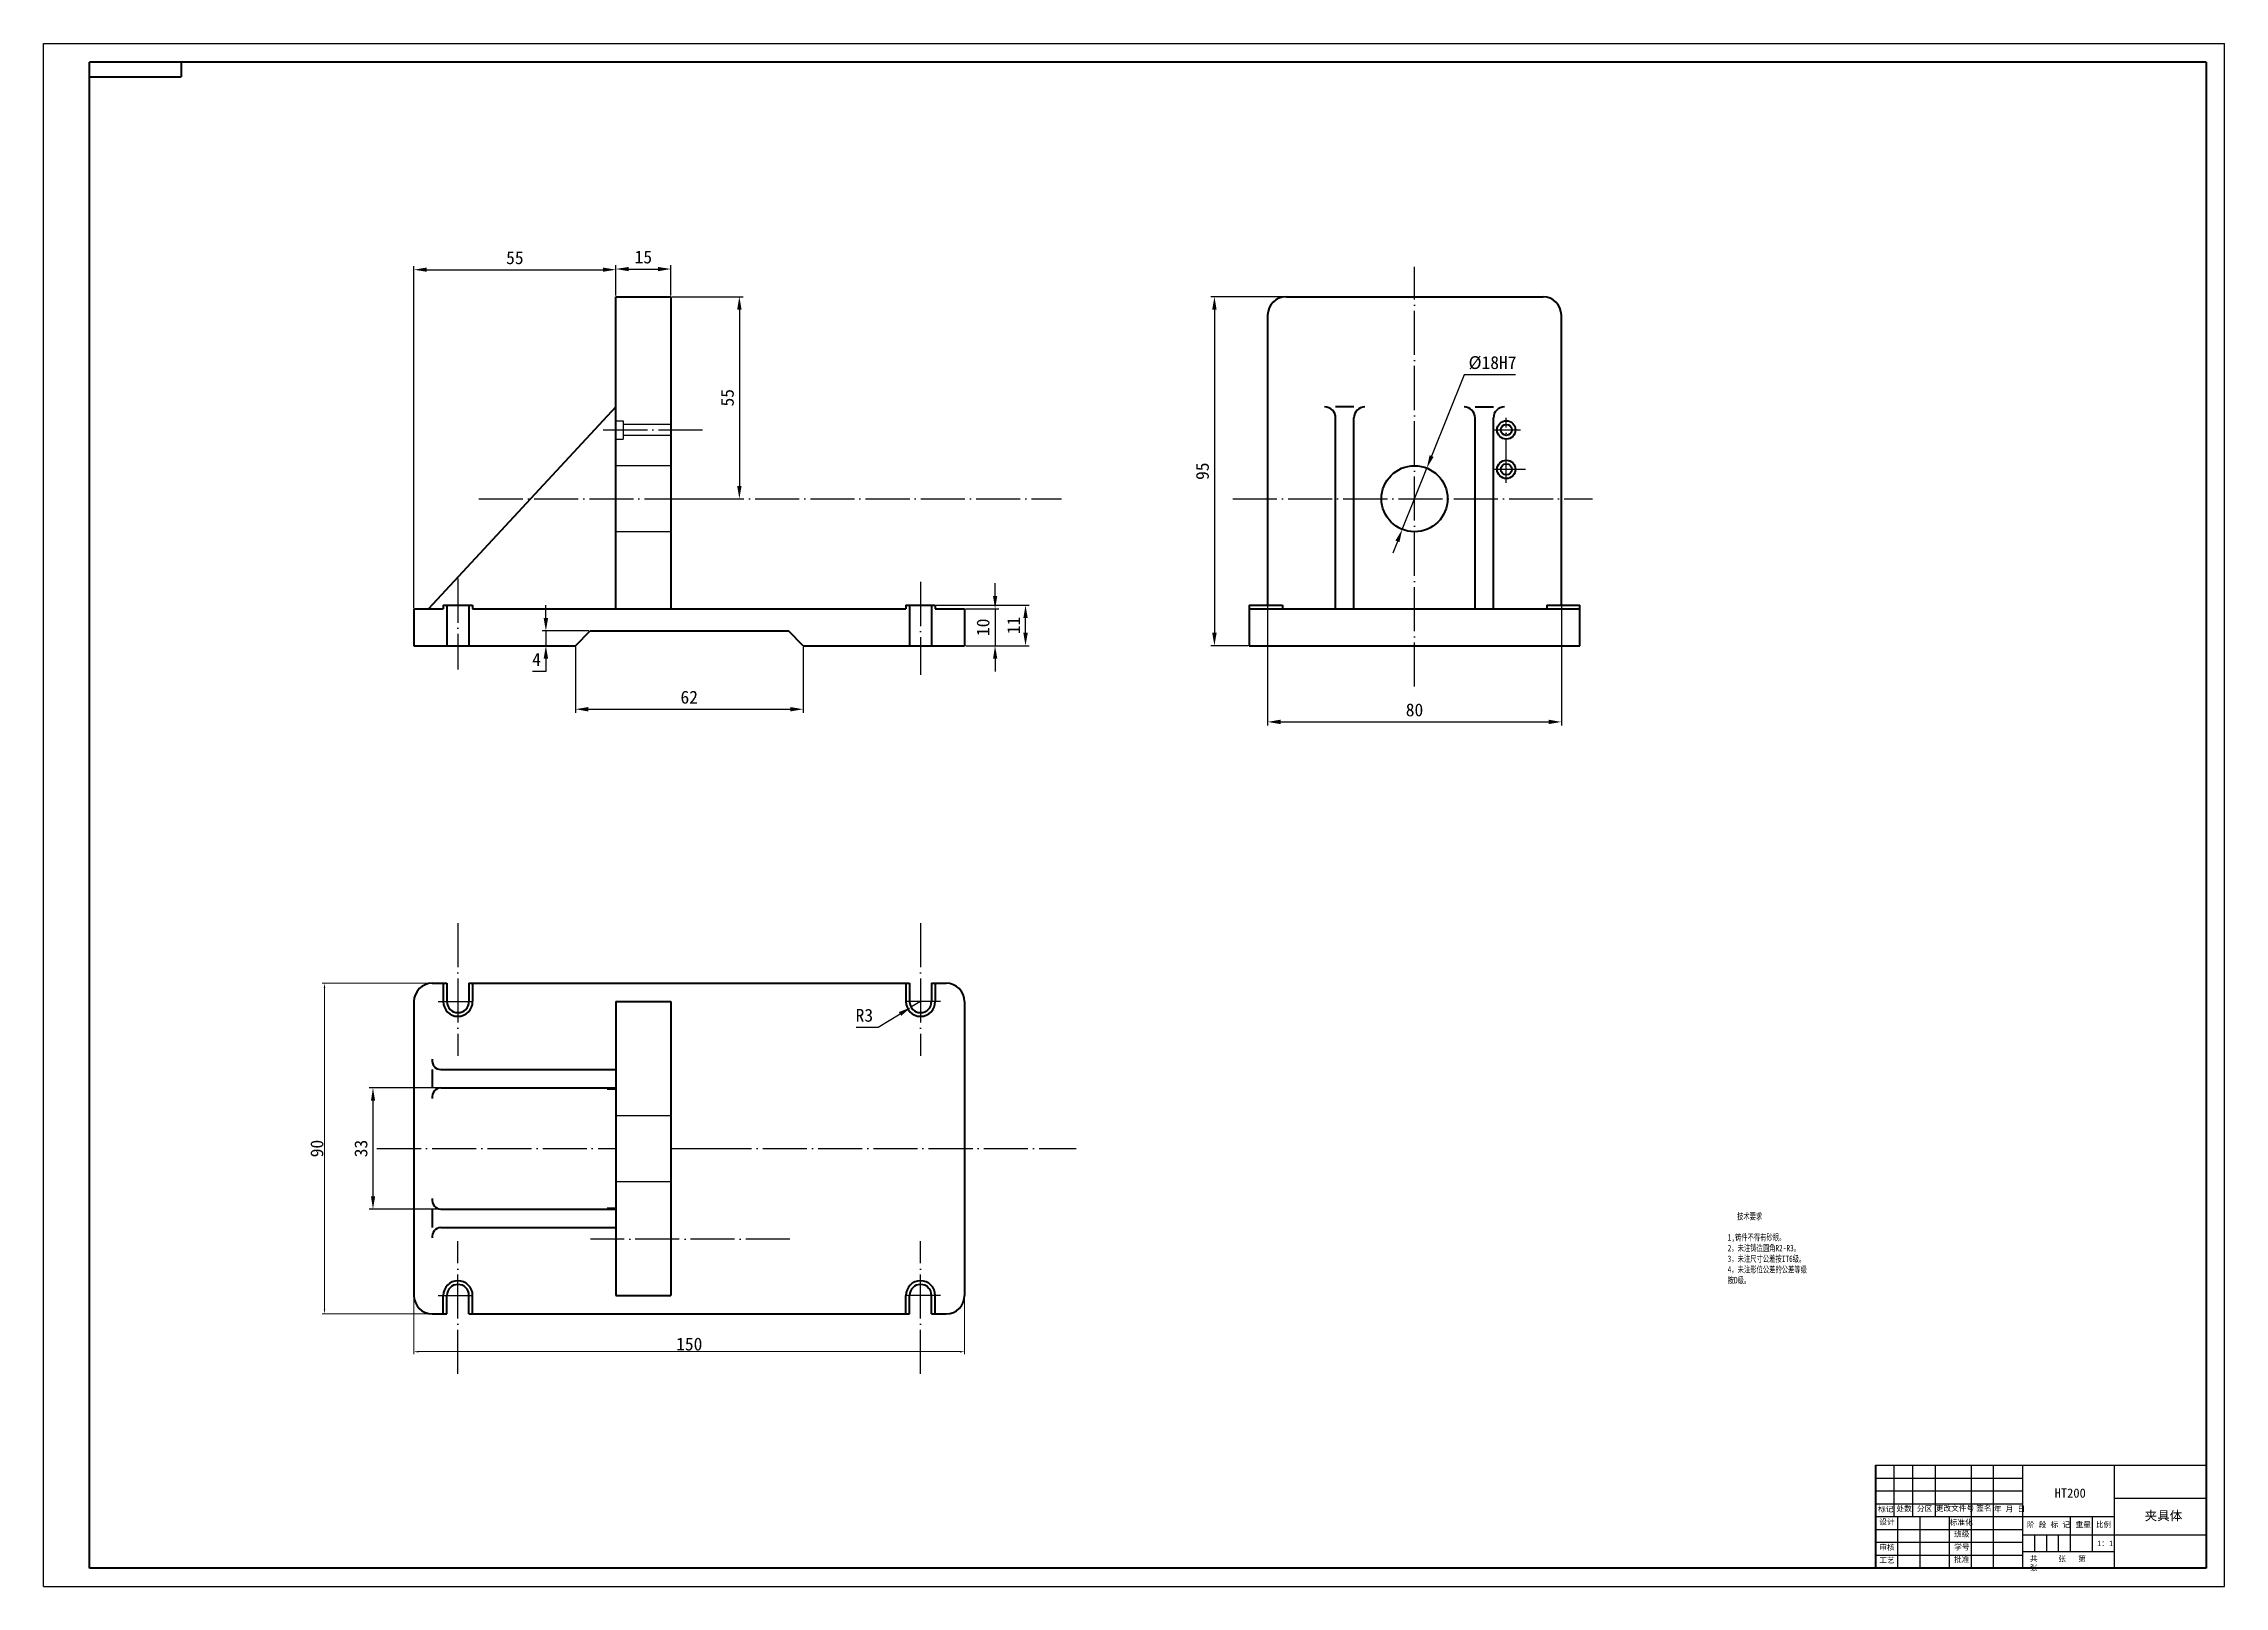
# Model space of a CAD drawing. Header units: millimetres. Extents: x 4816 to 6602, y 3782 to 4622.
# Drawn here: x 5414 to 6602, y 3782 to 4622 of the extents above; entities that cross this region are included whole.
import ezdxf

# ---------------------------------------------------------------- set-up
doc = ezdxf.new("R2010")
doc.units = ezdxf.units.MM
doc.header["$PDSIZE"] = -5
doc.linetypes.add('ACAD_ISO04W100', pattern=[30, 24, -3, 0, -3])
doc.linetypes.add('DASHED2', pattern=[0.375, 0.25, -0.125])
doc.layers.get('0').update_dxf_attribs({"lineweight": 9})
doc.layers.get('Defpoints').update_dxf_attribs({"lineweight": 60})
doc.layers.add('CAXA5', color=4, linetype='Continuous', lineweight=25, true_color=0x00ffff)
doc.layers.add('点划线', color=1, linetype='ACAD_ISO04W100', lineweight=25, true_color=0xff0000)
for name, color, linetype in [('不可见边线、轮廓线', 2, 'DASHED2'), ('图层', 3, 'Continuous'), ('文字', 6, 'Continuous'), ('细实线', 7, 'Continuous')]:
    doc.layers.add(name, color=color, linetype=linetype)
doc.layers.add('粗实线', color=7, linetype='Continuous', lineweight=40)
doc.styles.get("Standard").update_dxf_attribs({"font": '', "height": 7})
doc.styles.get('Standard').set_extended_font_data('SimSun')
doc.dimstyles.new('ISO-25', dxfattribs={"dimtxt": 3.5, "dimasz": 2.5, "dimexe": 1.25, "dimexo": 0.625, "dimtad": 1, "dimtoh": 1, "dimdec": 0, "dimdsep": 46, "dimtxsty": 'Standard', "dimcen": 0, "dimdle": 5, "dimadec": 0, "dimazin": 2, "dimtfac": 1, "dimtdec": 0, "dimtmove": 0, "dimatfit": 3, "dimfxl": 1, "dimlwd": -1, "dimlwe": -1, "dimarcsym": 0})
doc.dimstyles.new('ISO-25A', dxfattribs={"dimtxt": 7, "dimasz": 7, "dimexe": 2, "dimexo": 0.625, "dimgap": 3, "dimtad": 1, "dimtoh": 1, "dimdec": 0, "dimdsep": 46, "dimtxsty": 'Standard', "dimcen": 2.5, "dimdle": 7, "dimadec": 0, "dimazin": 2, "dimtfac": 1, "dimtdec": 0, "dimtmove": 0, "dimatfit": 3, "dimfxl": 1, "dimtolj": 1, "dimlwd": -1, "dimlwe": -1, "dimarcsym": 0})

msp = doc.modelspace()

# ---------------------------------------------------------------- texts
at = {"attachment_point": 1}
for s, insert, char_height, width in [('{\\fFangSong|b0|i0|c134|p49;\\W0.7;技术要求}', (6336.9, 3985.3), 3.5, 29.676), ('{\\fFangSong_GB2312|b0|i0|c134|p49;\\W0.7;1,铸件不得有砂眼。\\P2，未注铸造圆角R2-R3。\\P3，未注尺寸公差按IT6级。\\P4，未注形位公差的公差等级按D级。}', (6331.8, 3973.9), 3.5, 45.141), ('HT200', (6509.9, 3835.4), 5, 24.127)]:
    msp.add_mtext(s, dxfattribs=dict(at, insert=insert, char_height=char_height, width=width))
at = {"layer": '图层', "char_height": 3, "attachment_point": 1}
for s, insert, width in [('{\\fFangSong_GB2312|b0|i0|c134|p49;标记}', (6413.7, 3825.7), 32.335), ('{\\fFangSong_GB2312|b0|i0|c134|p49;处数}', (6423.7, 3825.9), 32.335), ('{\\fFangSong_GB2312|b0|i0|c134|p49;分区}', (6434.9, 3825.9), 32.335), ('{\\fFangSong_GB2312|b0|i0|c134|p49;更改文件号}', (6445.1, 3826.1), 32.335), ('{\\fFangSong_GB2312|b0|i0|c134|p49;签名}', (6467.2, 3826.2), 32.335), ('{\\fFangSong_GB2312|b0|i0|c134|p49;年 月 日}', (6476.8, 3825.8), 32.335), ('{\\fFangSong_GB2312|b0|i0|c134|p49;设计}', (6414.4, 3818.7), 32.335), ('{\\fFangSong_GB2312|b0|i0|c134|p49;标准化}', (6452.7, 3818.5), 32.335), ('{\\fFangSong_GB2312|b0|i0|c134|p49;阶 段 标 记}', (6494.8, 3817.2), 32.335), ('{\\fFangSong_GB2312|b0|i0|c134|p49;重量}', (6521.3, 3817.3), 32.335), ('{\\fFangSong_GB2312|b0|i0|c134|p49;比例}', (6532.4, 3817.3), 32.335), ('{\\fFangSong_GB2312|b0|i0|c134|p49;审核}', (6414.4, 3804.9), 32.335), ('{\\fFangSong_GB2312|b0|i0|c134|p49;班级}', (6455.1, 3812.1), 32.335), ('{\\fFangSong_GB2312|b0|i0|c134|p49;学号}', (6455.2, 3805), 32.335), ('{\\fFangSong_GB2312|b0|i0|c134|p49;1：1}', (6533.1, 3807), 32.335), ('{\\fFangSong_GB2312|b0|i0|c134|p49;工艺}', (6414.4, 3797.9), 32.335), ('{\\fFangSong_GB2312|b0|i0|c134|p49;批准}', (6455.1, 3798.2), 32.335), ('{\\fFangSong_GB2312|b0|i0|c134|p49;共     张   第     张}', (6496.4, 3798.7), 42.997)]:
    msp.add_mtext(s, dxfattribs=dict(at, insert=insert, width=width))
at = {"layer": '文字', "insert": (6569.2, 3820.3), "char_height": 5, "width": 85, "attachment_point": 5}
msp.add_mtext('{\\fSimSun|b0|i0|c134|p54;\\C7;夹具体}', dxfattribs=at)

# ---------------------------------------------------------------- blocks, each defined once
blk = doc.blocks.new('*D107')
at = {"color": 0, "transparency": 16777216}
for p, q in [((5616.1, 3939.9), (5616.1, 3908.6)), ((5916.1, 3939.9), (5916.1, 3908.6)), ((5618.6, 3909.9), (5913.6, 3909.9))]:
    blk.add_line(p, q, dxfattribs=at)
for points in [[(5618.6, 3910.3), (5618.6, 3909.4), (5616.1, 3909.9)], [(5913.6, 3910.3), (5913.6, 3909.4), (5916.1, 3909.9)]]:
    blk.add_solid(points, dxfattribs=at)
at = {"layer": 'Defpoints', "color": 0, "transparency": 16777216}
for p in [(5616.1, 3940.5), (5916.1, 3940.5), (5916.1, 3909.9)]:
    blk.add_point(p, dxfattribs=at)
at = {"color": 0, "transparency": 16777216, "insert": (5766.1, 3914), "char_height": 7, "attachment_point": 5}
blk.add_mtext('150', dxfattribs=at)
blk = doc.blocks.new('*D108')
at = {"color": 0, "transparency": 16777216}
for p, q in [((5625.4, 4110.5), (5566.1, 4110.5)), ((5567.4, 4108), (5567.4, 3933)), ((5625.4, 3930.5), (5566.1, 3930.5))]:
    blk.add_line(p, q, dxfattribs=at)
for points in [[(5567, 4108), (5567.8, 4108), (5567.4, 4110.5)], [(5567, 3933), (5567.8, 3933), (5567.4, 3930.5)]]:
    blk.add_solid(points, dxfattribs=at)
at = {"layer": 'Defpoints', "color": 0, "transparency": 16777216}
for p in [(5626.1, 4110.5), (5567.4, 3930.5), (5626.1, 3930.5)]:
    blk.add_point(p, dxfattribs=at)
at = {"color": 0, "transparency": 16777216, "insert": (5563.3, 4020.5), "char_height": 7, "attachment_point": 5, "rotation": 90}
blk.add_mtext('90', dxfattribs=at)
blk = doc.blocks.new('*D109')
at = {"layer": 'CAXA5', "color": 0, "transparency": 16777216}
for p, q in [((6090.6, 4484.3), (6050.2, 4484.3)), ((6052.2, 4477.3), (6052.2, 4301.3)), ((6070.6, 4294.3), (6050.2, 4294.3))]:
    blk.add_line(p, q, dxfattribs=at)
for points in [[(6051, 4477.3), (6053.4, 4477.3), (6052.2, 4484.3)], [(6051, 4301.3), (6053.4, 4301.3), (6052.2, 4294.3)]]:
    blk.add_solid(points, dxfattribs=at)
at = {"layer": 'Defpoints', "color": 0, "transparency": 16777216}
for p in [(6091.2, 4484.3), (6052.2, 4294.3), (6071.2, 4294.3)]:
    blk.add_point(p, dxfattribs=at)
at = {"layer": 'CAXA5', "color": 0, "transparency": 16777216, "insert": (6045.7, 4389.3), "char_height": 7, "attachment_point": 5, "rotation": 90}
blk.add_mtext('\\A1;95', dxfattribs=at)
blk = doc.blocks.new('*D110')
at = {"layer": 'CAXA5', "color": 0, "transparency": 16777216}
for p, q in [((5704.1, 4293.7), (5704.1, 4257.7)), ((5828.1, 4293.7), (5828.1, 4257.7)), ((5711.1, 4259.7), (5821.1, 4259.7))]:
    blk.add_line(p, q, dxfattribs=at)
for points in [[(5711.1, 4260.9), (5711.1, 4258.5), (5704.1, 4259.7)], [(5821.1, 4260.9), (5821.1, 4258.5), (5828.1, 4259.7)]]:
    blk.add_solid(points, dxfattribs=at)
at = {"layer": 'Defpoints', "color": 0, "transparency": 16777216}
for p in [(5704.1, 4294.3), (5828.1, 4294.3), (5828.1, 4259.7)]:
    blk.add_point(p, dxfattribs=at)
at = {"layer": 'CAXA5', "color": 0, "transparency": 16777216, "insert": (5766.1, 4266.2), "char_height": 7, "attachment_point": 5}
blk.add_mtext('\\A1;62', dxfattribs=at)
blk = doc.blocks.new('*D111')
at = {"layer": 'CAXA5', "color": 0, "transparency": 16777216}
for p, q in [((5932.7, 4321.3), (5932.7, 4328.3)), ((5916.7, 4314.3), (5934.7, 4314.3)), ((5932.7, 4314.3), (5932.7, 4294.3)), ((5916.7, 4294.3), (5934.7, 4294.3)), ((5932.7, 4287.3), (5932.7, 4280.3))]:
    blk.add_line(p, q, dxfattribs=at)
for points in [[(5931.6, 4321.3), (5933.9, 4321.3), (5932.7, 4314.3)], [(5931.6, 4287.3), (5933.9, 4287.3), (5932.7, 4294.3)]]:
    blk.add_solid(points, dxfattribs=at)
at = {"layer": 'Defpoints', "color": 0, "transparency": 16777216}
for p in [(5916.1, 4314.3), (5916.1, 4294.3), (5932.7, 4294.3)]:
    blk.add_point(p, dxfattribs=at)
at = {"layer": 'CAXA5', "color": 0, "transparency": 16777216, "insert": (5926.2, 4304.3), "char_height": 7, "attachment_point": 5, "rotation": 90}
blk.add_mtext('\\A1;10', dxfattribs=at)
blk = doc.blocks.new('*D112')
at = {"layer": 'CAXA5', "color": 0, "transparency": 16777216}
for p, q in [((5900.7, 4316.3), (5951.3, 4316.3)), ((5949.3, 4301.3), (5949.3, 4309.3)), ((5917.3, 4294.3), (5951.3, 4294.3))]:
    blk.add_line(p, q, dxfattribs=at)
for points in [[(5948.1, 4309.3), (5950.5, 4309.3), (5949.3, 4316.3)], [(5948.1, 4301.3), (5950.5, 4301.3), (5949.3, 4294.3)]]:
    blk.add_solid(points, dxfattribs=at)
at = {"layer": 'Defpoints', "color": 0, "transparency": 16777216}
for p in [(5900.1, 4316.3), (5949.3, 4316.3), (5916.7, 4294.3)]:
    blk.add_point(p, dxfattribs=at)
at = {"layer": 'CAXA5', "color": 0, "transparency": 16777216, "insert": (5942.8, 4305.3), "char_height": 7, "attachment_point": 5, "rotation": 90}
blk.add_mtext('\\A1;11', dxfattribs=at)
blk = doc.blocks.new('*D113')
at = {"layer": 'CAXA5', "color": 0, "transparency": 16777216}
for p, q in [((5726.1, 4484.9), (5726.1, 4501.4)), ((5733.1, 4499.4), (5749.1, 4499.4)), ((5756.1, 4484.9), (5756.1, 4501.4))]:
    blk.add_line(p, q, dxfattribs=at)
for points in [[(5733.1, 4500.5), (5733.1, 4498.2), (5726.1, 4499.4)], [(5749.1, 4500.5), (5749.1, 4498.2), (5756.1, 4499.4)]]:
    blk.add_solid(points, dxfattribs=at)
at = {"layer": 'Defpoints', "color": 0, "transparency": 16777216}
for p in [(5756.1, 4499.4), (5726.1, 4484.3), (5756.1, 4484.3)]:
    blk.add_point(p, dxfattribs=at)
at = {"layer": 'CAXA5', "color": 0, "transparency": 16777216, "insert": (5741.1, 4505.9), "char_height": 7, "attachment_point": 5}
blk.add_mtext('\\A1;15', dxfattribs=at)
blk = doc.blocks.new('*D114')
at = {"layer": 'CAXA5', "color": 0, "transparency": 16777216}
for p, q in [((5616.1, 4314.9), (5616.1, 4501)), ((5623.1, 4499), (5719.1, 4499)), ((5726.1, 4485.6), (5726.1, 4501))]:
    blk.add_line(p, q, dxfattribs=at)
for points in [[(5623.1, 4500.2), (5623.1, 4497.9), (5616.1, 4499)], [(5719.1, 4500.2), (5719.1, 4497.9), (5726.1, 4499)]]:
    blk.add_solid(points, dxfattribs=at)
at = {"layer": 'Defpoints', "color": 0, "transparency": 16777216}
for p in [(5726.1, 4499), (5726.1, 4484.9), (5616.1, 4314.3)]:
    blk.add_point(p, dxfattribs=at)
at = {"layer": 'CAXA5', "color": 0, "transparency": 16777216, "insert": (5671.1, 4505.5), "char_height": 7, "attachment_point": 5}
blk.add_mtext('\\A1;55', dxfattribs=at)
blk = doc.blocks.new('*D115')
at = {"layer": 'CAXA5', "color": 0, "transparency": 16777216}
for p, q in [((6188.2, 4441.8), (6170.5, 4397.5)), ((6216.2, 4441.8), (6188.2, 4441.8)), ((6154.5, 4357.6), (6167.9, 4391)), ((6151.9, 4351.1), (6149.3, 4344.6))]:
    blk.add_line(p, q, dxfattribs=at)
for points in [[(6169.4, 4398), (6171.6, 4397.1), (6167.9, 4391)], [(6150.8, 4351.5), (6153, 4350.7), (6154.5, 4357.6)]]:
    blk.add_solid(points, dxfattribs=at)
at = {"layer": 'Defpoints', "color": 0, "transparency": 16777216}
for p in [(6167.9, 4391), (6154.5, 4357.6)]:
    blk.add_point(p, dxfattribs=at)
at = {"layer": 'CAXA5', "color": 0, "transparency": 16777216, "insert": (6203.7, 4448.3), "char_height": 7, "attachment_point": 5}
blk.add_mtext('\\A1;%%C18H7', dxfattribs=at)
blk = doc.blocks.new('*D116')
at = {"layer": 'CAXA5', "color": 0, "transparency": 16777216}
for p, q in [((5688, 4309.3), (5688, 4316.3)), ((5711.4, 4302.3), (5686, 4302.3)), ((5688, 4302.3), (5688, 4294.3)), ((5703.4, 4294.3), (5686, 4294.3)), ((5688, 4280.3), (5680.7, 4280.3)), ((5688, 4287.3), (5688, 4280.3))]:
    blk.add_line(p, q, dxfattribs=at)
for points in [[(5686.8, 4309.3), (5689.2, 4309.3), (5688, 4302.3)], [(5686.8, 4287.3), (5689.2, 4287.3), (5688, 4294.3)]]:
    blk.add_solid(points, dxfattribs=at)
at = {"layer": 'Defpoints', "color": 0, "transparency": 16777216}
for p in [(5712.1, 4302.3), (5688, 4294.3), (5704.1, 4294.3)]:
    blk.add_point(p, dxfattribs=at)
at = {"layer": 'CAXA5', "color": 0, "transparency": 16777216, "insert": (5682.9, 4286.8), "char_height": 7, "attachment_point": 5}
blk.add_mtext('\\A1;4', dxfattribs=at)
blk = doc.blocks.new('*D117')
at = {"layer": 'CAXA5', "color": 0, "transparency": 16777216}
for p, q in [((5756.7, 4484.3), (5795.4, 4484.3)), ((5793.4, 4477.3), (5793.4, 4381.3)), ((5756.7, 4374.3), (5795.4, 4374.3))]:
    blk.add_line(p, q, dxfattribs=at)
for points in [[(5792.2, 4477.3), (5794.6, 4477.3), (5793.4, 4484.3)], [(5792.2, 4381.3), (5794.6, 4381.3), (5793.4, 4374.3)]]:
    blk.add_solid(points, dxfattribs=at)
at = {"layer": 'Defpoints', "color": 0, "transparency": 16777216}
for p in [(5756.1, 4484.3), (5756.1, 4374.3), (5793.4, 4374.3)]:
    blk.add_point(p, dxfattribs=at)
at = {"layer": 'CAXA5', "color": 0, "transparency": 16777216, "insert": (5786.9, 4429.3), "char_height": 7, "attachment_point": 5, "rotation": 90}
blk.add_mtext('\\A1;55', dxfattribs=at)
blk = doc.blocks.new('*D118')
at = {"layer": 'CAXA5', "color": 0, "transparency": 16777216}
for p, q in [((5630.1, 4053.5), (5591.8, 4053.5)), ((5593.8, 4046.5), (5593.8, 3994.5)), ((5630.1, 3987.5), (5591.8, 3987.5))]:
    blk.add_line(p, q, dxfattribs=at)
for points in [[(5592.7, 4046.5), (5595, 4046.5), (5593.8, 4053.5)], [(5592.7, 3994.5), (5595, 3994.5), (5593.8, 3987.5)]]:
    blk.add_solid(points, dxfattribs=at)
at = {"layer": 'Defpoints', "color": 0, "transparency": 16777216}
for p in [(5630.8, 4053.5), (5593.8, 3987.5), (5630.8, 3987.5)]:
    blk.add_point(p, dxfattribs=at)
at = {"layer": 'CAXA5', "color": 0, "transparency": 16777216, "insert": (5587.3, 4020.5), "char_height": 7, "attachment_point": 5, "rotation": 90}
blk.add_mtext('\\A1;33', dxfattribs=at)
blk = doc.blocks.new('*D119')
at = {"layer": 'CAXA5', "color": 0, "transparency": 16777216}
for p, q in [((5892.1, 4100.5), (5886.9, 4097.4)), ((5869, 4086.5), (5881, 4093.8)), ((5857, 4086.5), (5869, 4086.5))]:
    blk.add_line(p, q, dxfattribs=at)
blk.add_solid([(5880.3, 4094.8), (5881.6, 4092.8), (5886.9, 4097.4)], dxfattribs=at)
at = {"layer": 'Defpoints', "color": 0, "transparency": 16777216}
for p in [(5892.1, 4100.5), (5886.9, 4097.4)]:
    blk.add_point(p, dxfattribs=at)
at = {"layer": 'CAXA5', "color": 0, "transparency": 16777216, "insert": (5861.5, 4093), "char_height": 7, "attachment_point": 5}
blk.add_mtext('\\A1;R3', dxfattribs=at)
blk = doc.blocks.new('*D120')
at = {"layer": 'CAXA5', "color": 0, "transparency": 16777216}
for p, q in [((6081.2, 4315.7), (6081.2, 4250.8)), ((6241.2, 4315.7), (6241.2, 4250.8)), ((6088.2, 4252.8), (6234.2, 4252.8))]:
    blk.add_line(p, q, dxfattribs=at)
for points in [[(6088.2, 4254), (6088.2, 4251.6), (6081.2, 4252.8)], [(6234.2, 4254), (6234.2, 4251.6), (6241.2, 4252.8)]]:
    blk.add_solid(points, dxfattribs=at)
at = {"layer": 'Defpoints', "color": 0, "transparency": 16777216}
for p in [(6081.2, 4316.3), (6241.2, 4316.3), (6241.2, 4252.8)]:
    blk.add_point(p, dxfattribs=at)
at = {"layer": 'CAXA5', "color": 0, "transparency": 16777216, "insert": (6161.2, 4259.3), "char_height": 7, "attachment_point": 5}
blk.add_mtext('\\A1;80', dxfattribs=at)

# ---------------------------------------------------------------- dimensions: what is measured, and where the dimension line sits
dim = msp.add_linear_dim(base=(5567.4, 3930.5), p1=(5626.1, 4110.5), p2=(5626.1, 3930.5), angle=90, text='90', dimstyle='ISO-25', override={"dimtxt": 4.7})
dim.commit()
dim.dimension.update_dxf_attribs({"geometry": '*D108', "text_midpoint": (5563.3, 4020.5)})
dim = msp.add_linear_dim(base=(5916.1, 3909.9), p1=(5616.1, 3940.5), p2=(5916.1, 3940.5), text='150', dimstyle='ISO-25', override={"dimtxt": 4.7})
dim.commit()
dim.dimension.update_dxf_attribs({"geometry": '*D107', "text_midpoint": (5766.1, 3914)})
at = {"layer": 'CAXA5'}
for base, p1, p2, text, picture, middle in [((5726.1, 4499), (5616.1, 4314.3), (5726.1, 4484.9), '55', '*D114', (5671.1, 4505.5)), ((5756.1, 4499.4), (5726.1, 4484.3), (5756.1, 4484.3), '15', '*D113', (5741.1, 4505.9)), ((5828.1, 4259.7), (5704.1, 4294.3), (5828.1, 4294.3), '62', '*D110', (5766.1, 4266.2))]:
    dim = msp.add_linear_dim(base=base, p1=p1, p2=p2, text=text, dimstyle='ISO-25A', dxfattribs=at)
    dim.commit()
    dim.dimension.update_dxf_attribs({"geometry": picture, "text_midpoint": middle})
for base, p1, p2, text, picture, middle in [((5793.4, 4374.3), (5756.1, 4484.3), (5756.1, 4374.3), '55', '*D117', (5786.9, 4429.3)), ((5932.7, 4294.3), (5916.1, 4314.3), (5916.1, 4294.3), '10', '*D111', (5926.2, 4304.3)), ((5688, 4294.3), (5712.1, 4302.3), (5704.1, 4294.3), '4', '*D116', (5682.9, 4286.8)), ((5949.3, 4316.3), (5916.7, 4294.3), (5900.1, 4316.3), '11', '*D112', (5942.8, 4305.3)), ((5593.8, 3987.5), (5630.8, 4053.5), (5630.8, 3987.5), '33', '*D118', (5587.3, 4020.5))]:
    dim = msp.add_linear_dim(base=base, p1=p1, p2=p2, angle=90, text=text, dimstyle='ISO-25A', dxfattribs=at)
    dim.commit()
    dim.dimension.update_dxf_attribs({"geometry": picture, "text_midpoint": middle})
dim = msp.add_linear_dim(base=(6052.2, 4294.3), p1=(6091.2, 4484.3), p2=(6071.2, 4294.3), angle=90, dimstyle='ISO-25A', override={"dimlfac": 0.5}, dxfattribs=at)
dim.commit()
dim.dimension.update_dxf_attribs({"geometry": '*D109', "text_midpoint": (6045.7, 4389.3)})
dim = msp.add_diameter_dim_2p(p1=(6154.5, 4357.6), p2=(6167.9, 4391), text='%%C18H7', dimstyle='ISO-25A', dxfattribs=at)
dim.commit()
dim.dimension.update_dxf_attribs({"geometry": '*D115', "text_midpoint": (6203.7, 4441.8), "dimtype": 163})
dim = msp.add_linear_dim(base=(6241.2, 4252.8), p1=(6081.2, 4316.3), p2=(6241.2, 4316.3), text='80', dimstyle='ISO-25A', dxfattribs=at)
dim.commit()
dim.dimension.update_dxf_attribs({"geometry": '*D120', "text_midpoint": (6161.2, 4252.8), "dimtype": 160})
dim = msp.add_radius_dim(center=(5892.1, 4100.5), mpoint=(5886.9, 4097.4), text='R3', dimstyle='ISO-25A', dxfattribs=at)
dim.commit()
dim.dimension.update_dxf_attribs({"geometry": '*D119', "text_midpoint": (5861.5, 4093)})

# ---------------------------------------------------------------- linework, layer by layer
at = {"layer": '不可见边线、轮廓线'}
for p, q in [((5726.1, 4416.8), (5730.2, 4416.8)), ((5730.2, 4416.8), (5730.2, 4416.8)), ((5730.2, 4406.8), (5730.2, 4416.8)), ((5756.1, 4414.8), (5730.2, 4414.8)), ((5756.1, 4408.8), (5730.2, 4408.8)), ((5726.1, 4406.8), (5730.2, 4406.8)), ((5730.2, 4406.8), (5730.2, 4406.8)), ((5756.1, 4392.3), (5726.1, 4392.3)), ((5756.1, 4356.3), (5726.1, 4356.3)), ((5726.1, 4038.5), (5756.1, 4038.5)), ((5726.1, 4002.5), (5756.1, 4002.5))]:
    msp.add_line(p, q, dxfattribs=at)
at = {"layer": '点划线'}
for p, q in [((6161.2, 4272.1), (6161.2, 4500.6)), ((5719.3, 4411.8), (5776.1, 4411.8)), ((6204.2, 4411.8), (6219, 4411.8)), ((6211.2, 4383), (6211.2, 4418.3)), ((6221.7, 4390.3), (6204.2, 4390.3)), ((5651.5, 4374.3), (5968.9, 4374.3)), ((6062.2, 4374.3), (6258.2, 4374.3)), ((5640.1, 4330.8), (5640.1, 4281.4)), ((5892.1, 4329), (5892.1, 4278.5)), ((5640.1, 4143.2), (5640.1, 4070.9)), ((5892.1, 4143.2), (5892.1, 4070.9)), ((5629.3, 4100.5), (5648.1, 4100.5)), ((5902.9, 4100.5), (5884.1, 4100.5)), ((5596, 4020.5), (5726.1, 4020.5)), ((5756.1, 4020.5), (5776.1, 4020.5)), ((5776.1, 4020.5), (5976.8, 4020.5)), ((5640.1, 3897.8), (5640.1, 3970.1)), ((5820.9, 3971.2), (5712.4, 3971.1)), ((5892.1, 3897.8), (5892.1, 3970.1)), ((5629.3, 3940.5), (5648.1, 3940.5)), ((5902.9, 3940.5), (5884.1, 3940.5))]:
    msp.add_line(p, q, dxfattribs=at)
at = {"layer": '粗实线', "linetype": 'Continuous'}
for p, q in [((6592.4, 4612.1), (5439.4, 4612.1)), ((5439.4, 3792.1), (5439.4, 4612.1)), ((5489.4, 4612.1), (5489.4, 4604.1)), ((6592.4, 4612.1), (6592.4, 3792.1)), ((5439.4, 4604.1), (5489.4, 4604.1)), ((6412.4, 3848.1), (6412.4, 3792.1)), ((6592.4, 3792.1), (5439.4, 3792.1))]:
    msp.add_line(p, q, dxfattribs=at)
at = {"layer": '粗实线'}
for p, q in [((5726.1, 4484.3), (5756.1, 4484.3)), ((5726.1, 4406.8), (5726.1, 4484.3)), ((5756.1, 4484.3), (5756.1, 4474.3)), ((6091.2, 4484.3), (6231.2, 4484.3)), ((5756.1, 4474.3), (5756.1, 4395.3)), ((6081.2, 4474.3), (6081.2, 4316.3)), ((6241.2, 4316.3), (6241.2, 4474.3)), ((5726.1, 4424.3), (5624.1, 4314.3)), ((6128.2, 4424.3), (6118.2, 4424.3)), ((6194.3, 4424.3), (6204.2, 4424.3)), ((6118.2, 4314.3), (6118.2, 4418.3)), ((6128.2, 4314.3), (6128.2, 4418.3)), ((6194.2, 4314.3), (6194.2, 4418.3)), ((6204.2, 4314.3), (6204.2, 4418.3)), ((5726.1, 4314.3), (5726.1, 4406.8)), ((5756.1, 4395.3), (5756.1, 4314.3)), ((5616.1, 4314.3), (5632.1, 4314.3)), ((5616.1, 4314.3), (5616.1, 4294.3)), ((5632.1, 4316.3), (5648.1, 4316.3)), ((5632.1, 4316.3), (5632.1, 4314.3)), ((5634.1, 4316.3), (5634.1, 4314.3)), ((5634.1, 4314.3), (5634.1, 4294.3)), ((5646.1, 4316.3), (5646.1, 4314.3)), ((5646.1, 4314.3), (5646.1, 4294.3)), ((5648.1, 4316.3), (5648.1, 4314.3)), ((5648.1, 4314.3), (5884.1, 4314.3)), ((5884.1, 4316.3), (5900.1, 4316.3)), ((5884.1, 4316.3), (5884.1, 4314.3)), ((5886.1, 4316.3), (5886.1, 4294.3)), ((5898.1, 4316.3), (5898.1, 4294.3)), ((5900.1, 4316.3), (5900.1, 4314.3)), ((5900.1, 4314.3), (5916.1, 4314.3)), ((5916.1, 4314.3), (5916.1, 4294.3)), ((6071.2, 4316.3), (6089.2, 4316.3)), ((6071.2, 4316.3), (6071.2, 4314.3)), ((6071.2, 4314.3), (6251.2, 4314.3)), ((6071.2, 4314.3), (6071.2, 4294.3)), ((6089.2, 4316.3), (6089.2, 4314.3)), ((6233.2, 4316.3), (6233.2, 4314.3)), ((6233.2, 4316.3), (6251.2, 4316.3)), ((6251.2, 4294.3), (6251.2, 4316.3)), ((5704.1, 4294.3), (5712.1, 4302.3)), ((5712.1, 4302.3), (5820.1, 4302.3)), ((5828.1, 4294.3), (5820.1, 4302.3)), ((5616.1, 4294.3), (5704.1, 4294.3)), ((5828.1, 4294.3), (5916.1, 4294.3)), ((6071.2, 4294.3), (6251.2, 4294.3)), ((5626.1, 4110.5), (5634.1, 4110.5)), ((5632.1, 4110.5), (5632.1, 4100.5)), ((5634.1, 4110.5), (5634.1, 4100.5)), ((5646.1, 4110.5), (5646.1, 4100.5)), ((5646.1, 4110.5), (5886.1, 4110.5)), ((5648.1, 4110.5), (5648.1, 4100.5)), ((5884.1, 4110.5), (5884.1, 4100.5)), ((5886.1, 4110.5), (5886.1, 4100.5)), ((5898.1, 4110.5), (5898.1, 4100.5)), ((5898.1, 4110.5), (5906.1, 4110.5)), ((5900.1, 4110.5), (5900.1, 4100.5)), ((5616.1, 4100.5), (5616.1, 3940.5)), ((5726.1, 4100.5), (5756.1, 4100.5)), ((5726.1, 4100.5), (5726.1, 4038.4)), ((5756.1, 4100.5), (5756.1, 4026.5)), ((5916.1, 4100.5), (5916.1, 3940.5)), ((5626.1, 4063.5), (5626.1, 4053.5)), ((5630.8, 4063.5), (5640.1, 4063.5)), ((5640.1, 4063.5), (5726.1, 4063.5)), ((5630.8, 4053.5), (5726.1, 4053.5)), ((5721.3, 4053), (5726.1, 4053)), ((5726.1, 4038.4), (5726.1, 4002.5)), ((5756.1, 4026.5), (5756.1, 3940.5)), ((5726.1, 4002.5), (5726.1, 3940.5)), ((5626.1, 3987.5), (5626.1, 3977.5)), ((5630.8, 3987.5), (5726.1, 3987.5)), ((5721.3, 3988), (5726.1, 3988)), ((5630.8, 3977.5), (5726.1, 3977.5)), ((5632.1, 3930.5), (5632.1, 3940.5)), ((5634.1, 3930.5), (5634.1, 3940.5)), ((5646.1, 3930.5), (5646.1, 3940.5)), ((5648.1, 3930.5), (5648.1, 3940.5)), ((5726.1, 3940.5), (5756.1, 3940.5)), ((5884.1, 3930.5), (5884.1, 3940.5)), ((5886.1, 3930.5), (5886.1, 3940.5)), ((5898.1, 3930.5), (5898.1, 3940.5)), ((5900.1, 3930.5), (5900.1, 3940.5)), ((5626.1, 3930.5), (5634.1, 3930.5)), ((5646.1, 3930.5), (5886.1, 3930.5)), ((5898.1, 3930.5), (5906.1, 3930.5))]:
    msp.add_line(p, q, dxfattribs=at)
at = {"layer": '粗实线', "lineweight": 30}
for p, q in [((6412.4, 3848.1), (6592.4, 3848.1)), ((6492.4, 3848.1), (6492.4, 3792.1)), ((6542.4, 3848.1), (6542.4, 3792.1)), ((6542.4, 3830.1), (6592.4, 3830.1)), ((6412.4, 3820.1), (6542.4, 3820.1)), ((6542.4, 3810.1), (6592.4, 3810.1)), ((6492.4, 3801.1), (6542.4, 3801.1))]:
    msp.add_line(p, q, dxfattribs=at)
at = {"layer": '粗实线'}
for centre, radius in [((6211.2, 4411.8), 5), ((6211.2, 4411.8), 3), ((6161.2, 4374.3), 18), ((6211.2, 4390.3), 5), ((6211.2, 4390.3), 3)]:
    msp.add_circle(centre, radius, dxfattribs=at)
for centre, radius, start, end in [((6091.2, 4474.3), 10, 90, 180), ((6231.2, 4474.3), 10, 0, 90), ((6112.2, 4418.3), 6, 0, 90), ((6134.2, 4418.3), 6, 90, 180), ((6188.2, 4418.3), 6, 0, 90), ((6210.2, 4418.3), 6, 90, 180), ((5626.1, 4100.5), 10, 90, 180), ((5906.1, 4100.5), 10, 0, 90), ((5640.1, 4100.5), 8, 180, 0), ((5640.1, 4100.5), 6, 180, 0), ((5892.1, 4100.5), 8, 180, 0), ((5892.1, 4100.5), 6, 180, 0), ((5630.8, 4068.3), 4.77, 168.995, 270), ((5630.8, 4048.7), 4.77, 90, 191.005), ((5630.8, 3992.3), 4.77, 168.995, 270), ((5630.8, 3972.7), 4.77, 90, 191.005), ((5640.1, 3940.5), 8, 0, 180), ((5640.1, 3940.5), 6, 0, 180), ((5892.1, 3940.5), 8, 0, 180), ((5892.1, 3940.5), 6, 0, 180), ((5626.1, 3940.5), 10, 180, 270), ((5906.1, 3940.5), 10, 270, 0)]:
    msp.add_arc(centre, radius, start, end, dxfattribs=at)
at = {"layer": '细实线', "linetype": 'Continuous'}
for p, q in [((5414.4, 4622.1), (6602.4, 4622.1)), ((5414.4, 3782.1), (5414.4, 4622.1)), ((6602.4, 3782.1), (6602.4, 4622.1)), ((6412.4, 3813.1), (6492.4, 3813.1)), ((6412.4, 3799.1), (6492.4, 3799.1)), ((5414.4, 3782.1), (6602.4, 3782.1))]:
    msp.add_line(p, q, dxfattribs=at)
at = {"layer": '细实线'}
for p, q in [((6412.4, 3841.1), (6492.4, 3841.1)), ((6422.4, 3848.1), (6422.4, 3820.1)), ((6432.4, 3848.1), (6432.4, 3820.1)), ((6444.9, 3848.1), (6444.9, 3820.1)), ((6464.4, 3848.1), (6464.4, 3792.1)), ((6476.4, 3848.1), (6476.4, 3792.1)), ((6412.4, 3834.1), (6492.4, 3834.1)), ((6412.4, 3827.1), (6492.4, 3827.1)), ((6424.4, 3820.1), (6424.4, 3792.1)), ((6436.4, 3820.1), (6436.4, 3792.1)), ((6452.4, 3820.1), (6452.4, 3792.1)), ((6518.4, 3820.1), (6518.4, 3801.1)), ((6530.4, 3820.1), (6530.4, 3801.1)), ((6412.4, 3806.1), (6492.4, 3806.1)), ((6492.4, 3810.1), (6542.4, 3810.1)), ((6498.9, 3810.1), (6498.9, 3801.1)), ((6505.4, 3810.1), (6505.4, 3801.1)), ((6511.9, 3810.1), (6511.9, 3801.1))]:
    msp.add_line(p, q, dxfattribs=at)

msp.set_redraw_order([(e.dxf.handle, doc.entitydb.next_handle()) for e in msp.query("TEXT MTEXT ATTDEF DIMENSION ARC_DIMENSION")])  # texts and dimensions are drawn at this point

doc.saveas('drawing.dxf')
